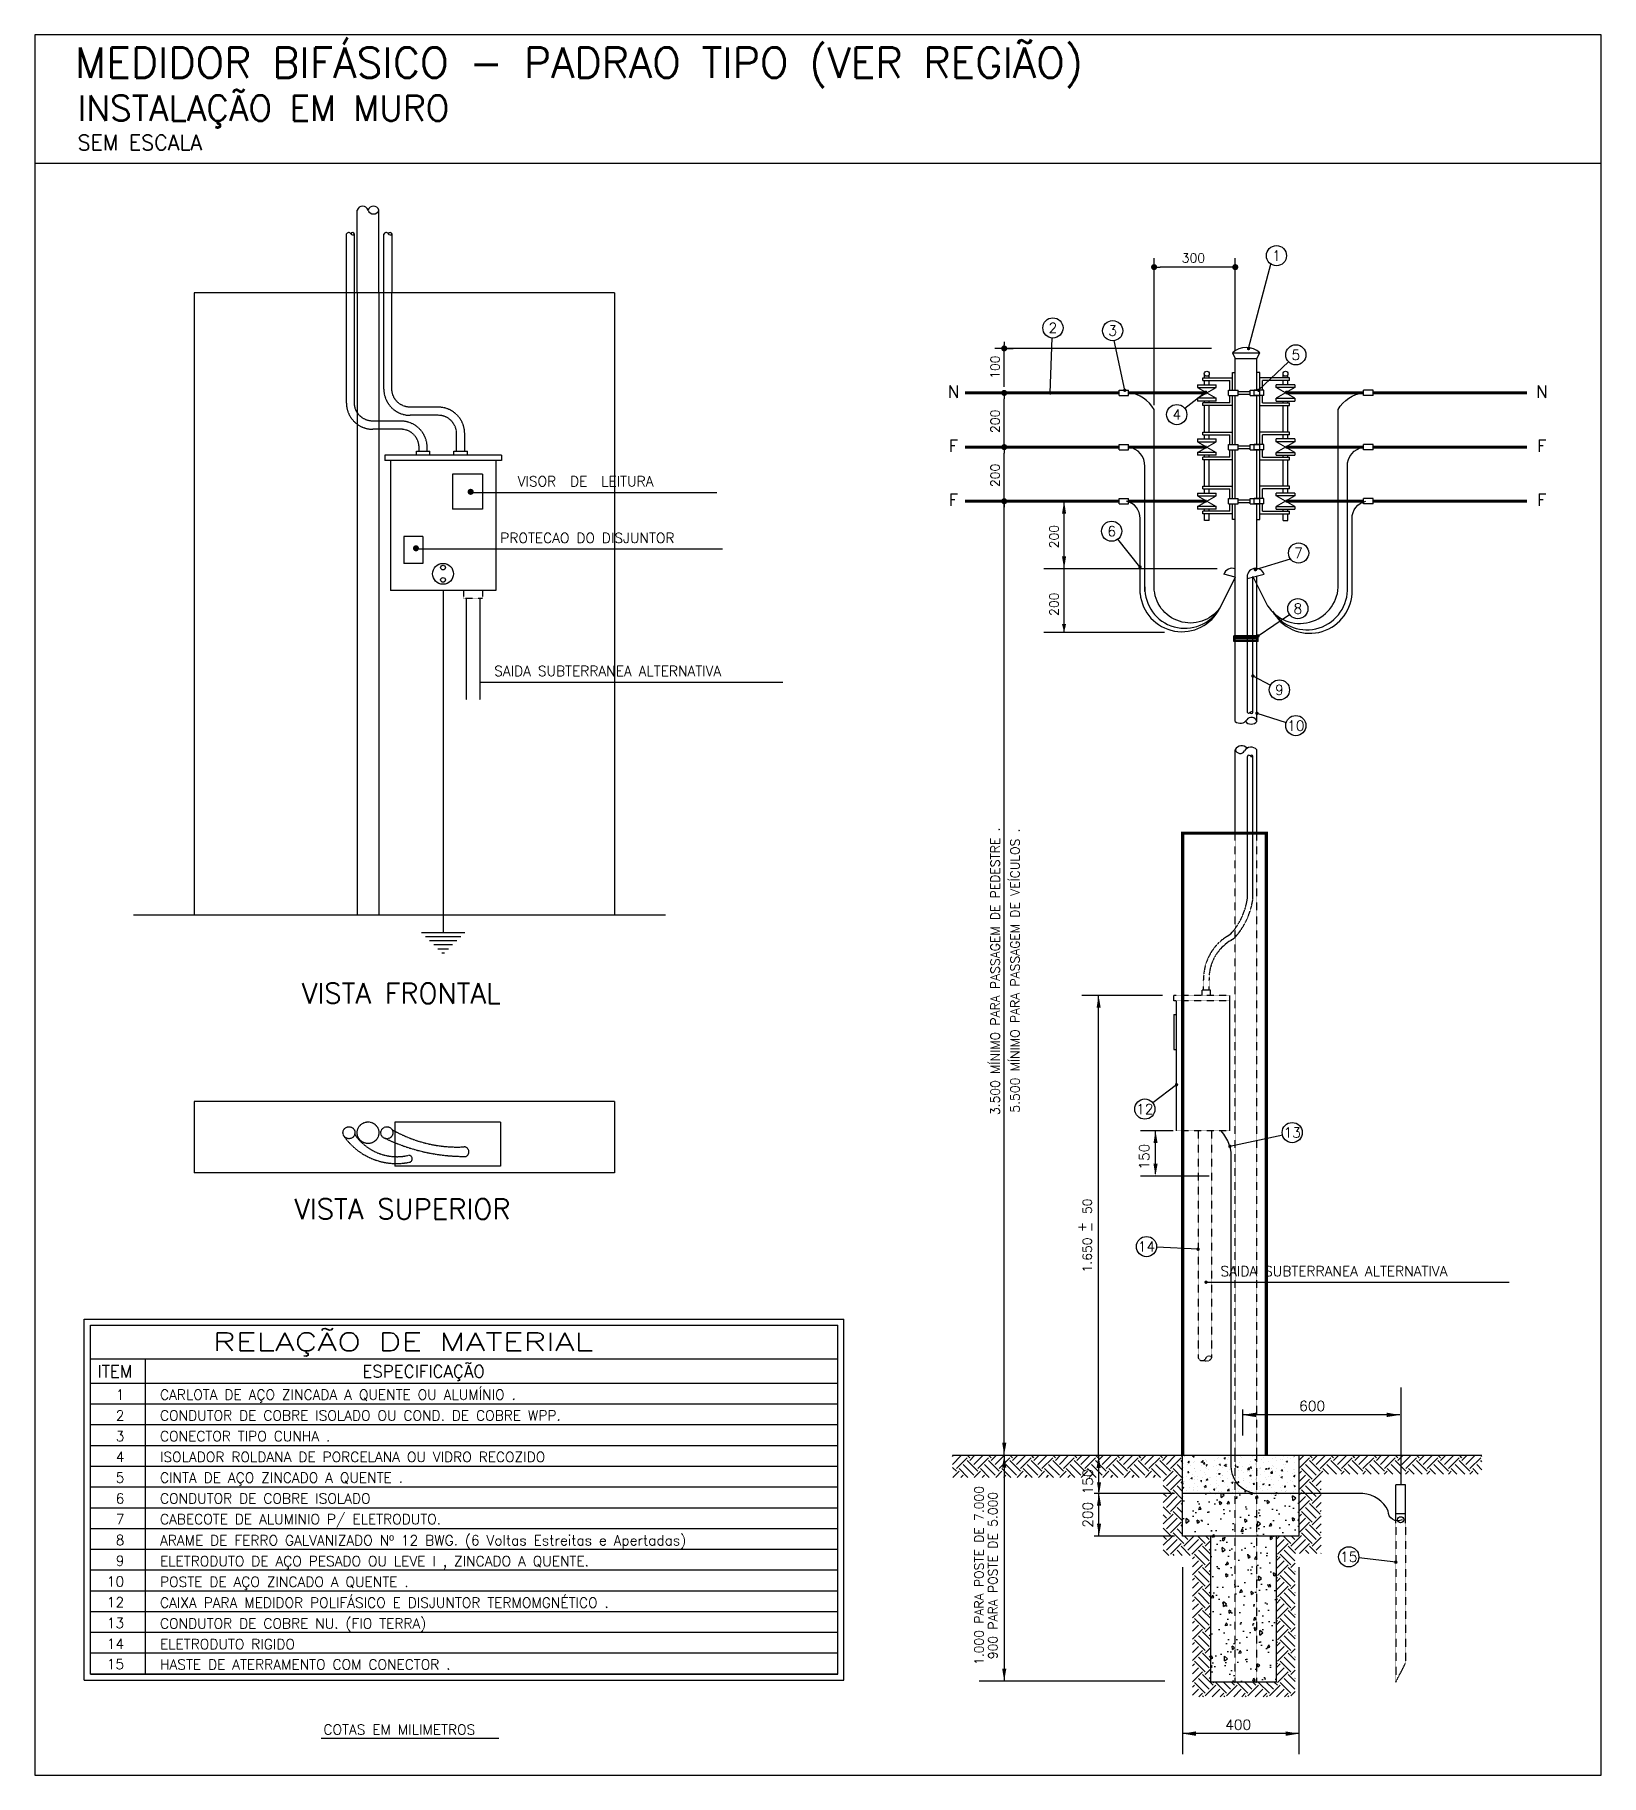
# Model space of a CAD drawing. Header units: millimetres. Extents: x -84873 to 45490, y -31 to 107079.
# Drawn here: x -35043 to -11754, y 81206 to 107079 of the extents above; entities that cross this region are included whole.
import ezdxf
from ezdxf.enums import TextEntityAlignment as Align

# ---------------------------------------------------------------- set-up
doc = ezdxf.new("R2010")
doc.units = ezdxf.units.MM
doc.linetypes.add('HIDDEN', pattern=[9.525, 6.35, -3.175])
doc.linetypes.add('HIDDEN2', pattern=[0.1875, 0.125, -0.0625])
for name, color, linetype, true_color in [('DETALHE_ELÉTRICO_MEDIDOR', 250, 'Continuous', 0x333333), ('TXT_1', 2, 'Continuous', 0xffff00), ('TXT_2', 3, 'Continuous', 0x00ff00)]:
    doc.layers.add(name, color=color, linetype=linetype, true_color=true_color)
doc.layers.add('TXT_0', color=7, linetype='Continuous')
doc.styles.add('textstyle353', font='ROMANS')
doc.styles.add('textstyle354', font='ROMANS')
doc.styles.add('textstyle355', font='ROMANS')
doc.styles.add('textstyle356', font='ROMANS')
doc.styles.add('textstyle357', font='ROMANS')
doc.styles.add('textstyle358', font='ROMANS')
doc.styles.add('textstyle359', font='ROMANS')
doc.styles.add('textstyle360', font='ROMANS')
doc.styles.add('textstyle361', font='ROMANS')
doc.styles.add('textstyle362', font='ROMANS')
doc.styles.add('textstyle363', font='ROMANS')
doc.styles.add('textstyle364', font='ROMANS')
doc.styles.add('textstyle365', font='ROMANS')
doc.styles.add('textstyle366', font='ROMANS')
doc.styles.add('textstyle367', font='ROMANS')
doc.styles.add('textstyle368', font='ROMANS')
doc.styles.add('textstyle369', font='ROMANS')
doc.styles.add('textstyle370', font='ROMANS')
doc.styles.add('textstyle371', font='ROMANS')
doc.styles.add('textstyle372', font='ROMANS')
doc.styles.add('textstyle373', font='ROMANS')
doc.styles.add('textstyle374', font='ROMANS')
doc.styles.add('textstyle375', font='ROMANS')
doc.styles.add('textstyle376', font='ROMANS')
doc.styles.add('textstyle377', font='ROMANS', dxfattribs={"width": 1.4})
doc.styles.add('textstyle378', font='ROMANS')
doc.styles.add('textstyle379', font='ROMANS')
doc.styles.add('textstyle380', font='ROMANS')
doc.styles.add('textstyle381', font='ROMANS')
doc.styles.add('textstyle382', font='ROMANS')
doc.styles.add('textstyle383', font='ROMANS')
doc.styles.add('textstyle384', font='ROMANS')
doc.styles.add('textstyle385', font='ROMANS')
doc.styles.add('textstyle386', font='ROMANS')
doc.styles.add('textstyle387', font='ROMANS')
doc.styles.add('textstyle388', font='ROMANS')
doc.styles.add('textstyle389', font='ROMANS')
doc.styles.add('textstyle390', font='ROMANS')
doc.styles.add('textstyle391', font='ROMANS')
doc.styles.add('textstyle392', font='ROMANS')
doc.styles.add('textstyle393', font='ROMANS')
doc.styles.add('textstyle394', font='ROMANS')
doc.styles.add('textstyle395', font='ROMANS')
doc.styles.add('textstyle396', font='ROMANS')
doc.styles.add('textstyle397', font='ROMANS')
doc.styles.add('textstyle398', font='ROMANS')
doc.styles.add('textstyle399', font='ROMANS')
doc.styles.add('textstyle400', font='ROMANS')
doc.styles.add('textstyle401', font='ROMANS')
doc.styles.add('textstyle402', font='ROMANS')
doc.styles.add('textstyle403', font='ROMANS')
doc.styles.add('textstyle404', font='ROMANS')
doc.styles.add('textstyle405', font='ROMANS')
doc.styles.add('textstyle406', font='ROMANS')
doc.styles.add('textstyle407', font='ROMANS')
doc.styles.add('textstyle408', font='ROMANS')
doc.styles.add('textstyle409', font='ROMANS')
doc.styles.add('textstyle410', font='ROMANS')
doc.styles.add('textstyle411', font='ROMANS')
doc.styles.add('textstyle412', font='ROMANS')
doc.styles.add('textstyle413', font='ROMANS')
doc.styles.add('textstyle414', font='ROMANS')
doc.styles.add('textstyle415', font='ROMANS')
doc.styles.add('textstyle416', font='ROMANS')
doc.styles.add('textstyle417', font='ROMANS')
doc.styles.add('textstyle418', font='ROMANS')
doc.styles.add('textstyle419', font='ROMANS')
doc.styles.add('textstyle420', font='ROMANS')
doc.styles.add('textstyle421', font='ROMANS')
doc.styles.add('textstyle422', font='ROMANS')
doc.styles.add('textstyle423', font='ROMANS')
doc.styles.add('textstyle424', font='ROMANS')
doc.styles.add('textstyle425', font='ROMANS')
doc.styles.add('textstyle426', font='ROMANS')
doc.styles.add('textstyle427', font='ROMANS')
doc.styles.add('textstyle428', font='ROMANS')
doc.styles.add('textstyle429', font='ROMANS')
doc.styles.add('textstyle430', font='ROMANS')
doc.styles.add('textstyle431', font='ROMANS')
pattern_1 = [(95, (75762.04, 51398.84), (330.9312, 277.6842), [45, -495]), (400, (75762.04, 51398.84), (-377.9953, 260.2609), [36, -396]), (145.4514, (75789.6, 51421.98), (-47.0637, 537.9452), [38.2441, -420.6853]), (91.1842, (75677.2, 51483.7), (523.0158, 382.5683), [67.5, -742.5]), (141.6356, (75720.8, 51515.6), (-16.7394, 809.827), [57.366, -631.028]), (396.1842, (75677.2, 51483.7), (-16.74, 809.827), [54, -594]), (66, (75740.83, 51504.9), (424.063, 82.4295), [45, -495]), (371, (75740.83, 51504.9), (-204.4252, 410.885), [36, -396]), (116.4514, (75776.17, 51511.77), (219.6382, 493.3144), [38.2441, -420.6853]), (82.5, (75762.04, 51398.84), (-136.0759, 146.3939), [0, -391.2, 0, -402, 0, -397.5]), (52.5, (75762.04, 51398.84), (-55.72377, 278.94567), [0, -229.2, 0, -382.2, 0, -151.5]), (372.5, (75667.43, 51304.23), (236.0509, 216.91246), [0, -150, 0, -468, 0, -621]), (362.5, (75625, 51261.8), (204.954, 289.8959), [0, -195, 0, -310.8, 0, -441])]

msp = doc.modelspace()

# ---------------------------------------------------------------- texts
at = {"layer": 'TXT_0'}
for s, height, style, p in [('SEM ESCALA', 225, 'textstyle412', (-34407, 105365)), ('300', 135, 'textstyle427', (-17991, 103693)), ('VISOR  DE  LEITURA', 150, 'textstyle410', (-27864, 100366)), ('PROTECAO DO DISJUNTOR', 150, 'textstyle411', (-28123, 99524)), ('SAIDA SUBTERRANEA ALTERNATIVA', 150, 'textstyle354', (-28213, 97546)), ('SAIDA SUBTERRANEA ALTERNATIVA', 150, 'textstyle393', (-17415, 88624)), ('1', 150, 'textstyle379', (-33840, 86788)), ('CARLOTA DE AÇO ZINCADA A QUENTE OU ALUMÍNIO .', 150, 'textstyle374', (-33182, 86788)), ('600', 150, 'textstyle398', (-16245, 86620)), ('2', 150, 'textstyle380', (-33840, 86479)), ('CONDUTOR DE COBRE ISOLADO OU COND. DE COBRE WPP.', 150, 'textstyle375', (-33182, 86479)), ('3', 150, 'textstyle381', (-33840, 86171)), ('CONECTOR TIPO CUNHA .', 150, 'textstyle378', (-33182, 86171)), ('4', 150, 'textstyle384', (-33840, 85862)), ('ISOLADOR ROLDANA DE PORCELANA OU VIDRO RECOZIDO', 150, 'textstyle376', (-33182, 85862)), ('5', 150, 'textstyle383', (-33840, 85554)), ('CINTA DE AÇO ZINCADO A QUENTE .', 150, 'textstyle373', (-33182, 85554)), ('6', 150, 'textstyle358', (-33840, 85245)), ('CONDUTOR DE COBRE ISOLADO', 150, 'textstyle357', (-33182, 85245)), ('7', 150, 'textstyle371', (-33840, 84937)), ('CABECOTE DE ALUMINIO P/ ELETRODUTO.', 150, 'textstyle362', (-33182, 84937)), ('8', 150, 'textstyle369', (-33840, 84628)), ('ARAME DE FERRO GALVANIZADO Nº 12 BWG. (6 Voltas Estreitas e Apertadas)', 150, 'textstyle353', (-33182, 84622)), ('9', 150, 'textstyle370', (-33840, 84319)), ('ELETRODUTO DE AÇO PESADO OU LEVE I , ZINCADO A QUENTE.', 150, 'textstyle356', (-33182, 84313)), ('10', 150, 'textstyle364', (-33973, 84011)), ('POSTE DE AÇO ZINCADO A QUENTE .', 150, 'textstyle359', (-33182, 84005)), ('12', 150, 'textstyle366', (-33973, 83702)), ('CAIXA PARA MEDIDOR POLIFÁSICO E DISJUNTOR TERMOMGNÉTICO .', 150, 'textstyle355', (-33182, 83696)), ('13', 150, 'textstyle367', (-33973, 83394)), ('CONDUTOR DE COBRE NU. (FIO TERRA)', 150, 'textstyle360', (-33182, 83387)), ('14', 150, 'textstyle368', (-33973, 83085)), ('ELETRODUTO RIGIDO', 150, 'textstyle363', (-33182, 83079)), ('15', 150, 'textstyle365', (-33973, 82783)), ('HASTE DE ATERRAMENTO COM CONECTOR .', 150, 'textstyle361', (-33182, 82777)), ('400', 150, 'textstyle391', (-17344, 81881)), ('COTAS EM MILIMETROS', 150, 'textstyle372', (-30752, 81809))]:
    msp.add_text(s, height=height, dxfattribs=dict(at, style=style)).set_placement(p)
for s, height, style, p in [('1', 150, 'textstyle428', (-16583, 103795)), ('2', 150, 'textstyle421', (-19906, 102721)), ('3', 150, 'textstyle426', (-19018, 102680)), ('5', 150, 'textstyle422', (-16294, 102321)), ('N', 180, 'textstyle415', (-21386, 101773)), ('N', 180, 'textstyle429', (-12638, 101773)), ('4', 150, 'textstyle424', (-18065, 101433)), ('F', 180, 'textstyle416', (-21386, 100969)), ('F', 180, 'textstyle431', (-12638, 100969)), ('F', 180, 'textstyle417', (-21386, 100164)), ('F', 180, 'textstyle430', (-12638, 100164)), ('6', 150, 'textstyle423', (-19033, 99699)), ('7', 150, 'textstyle425', (-16253, 99375)), ('8', 150, 'textstyle408', (-16264, 98548)), ('9', 150, 'textstyle407', (-16539, 97340)), ('10', 150, 'textstyle406', (-16294, 96809)), ('12', 150, 'textstyle399', (-18539, 91109)), ('13', 150, 'textstyle404', (-16348, 90759)), ('14', 150, 'textstyle402', (-18515, 89064)), ('15', 150, 'textstyle392', (-15508, 84452))]:
    msp.add_text(s, height=height, dxfattribs=dict(at, style=style)).set_placement(p, align=Align.MIDDLE)
for s, height, style, p in [('100', 135, 'textstyle414', (-20698, 101964)), ('200', 135, 'textstyle419', (-20698, 101159)), ('200', 135, 'textstyle418', (-20698, 100355)), ('200', 135, 'textstyle420', (-19822, 99445)), ('200', 135, 'textstyle405', (-19822, 98440)), ('150', 150, 'textstyle400', (-18473, 90208)), ('150', 150, 'textstyle397', (-19313, 85378)), ('200', 150, 'textstyle390', (-19313, 84885))]:
    msp.add_text(s, height=height, rotation=90, dxfattribs=dict(at, style=style)).set_placement(p)
for s, style, p in [('3.500 MÍNIMO PARA PASSAGEM DE PEDESTRE .', 'textstyle395', (-20765, 93156)), ('5.500 MÍNIMO PARA PASSAGEM DE VEÍCULOS .', 'textstyle394', (-20469, 93167)), ('1.650   50', 'textstyle396', (-19396, 89229)), ('+', 'textstyle403', (-19478, 89355)), ('-', 'textstyle401', (-19339, 89355)), ('1.000 PARA POSTE DE 7.000', 'textstyle389', (-21005, 84174)), ('900 PARA POSTE DE 5.000', 'textstyle388', (-20799, 84174))]:
    msp.add_text(s, height=135, rotation=90, dxfattribs=dict(at, style=style)).set_placement(p, align=Align.MIDDLE_CENTER)
at = {"layer": 'TXT_1'}
for s, height, style, p in [('VISTA FRONTAL', 300, 'textstyle387', (-31075, 92680)), ('VISTA SUPERIOR', 300, 'textstyle386', (-31186, 89474)), ('ITEM', 181.5, 'textstyle382', (-34114, 87118)), ('ESPECIFICAÇÃO', 181.5, 'textstyle385', (-30173, 87118))]:
    msp.add_text(s, height=height, dxfattribs=dict(at, style=style)).set_placement(p)
at = {"layer": 'TXT_1', "style": 'textstyle377', "width": 1.4}
msp.add_text('RELAÇÃO DE MATERIAL', height=270, dxfattribs=at).set_placement((-32396, 87513))
at = {"layer": 'TXT_2'}
for s, height, style, p in [('MEDIDOR BIFÁSICO - PADRAO TIPO (VER REGIÃO)', 450, 'textstyle409', (-34445, 106441)), ('INSTALAÇÃO EM MURO', 375, 'textstyle413', (-34407, 105802))]:
    msp.add_text(s, height=height, dxfattribs=dict(at, style=style)).set_placement(p)

# ---------------------------------------------------------------- hatches: boundary and pattern name
at = {"layer": 'DETALHE_ELÉTRICO_MEDIDOR', "transparency": 33554687}
h = msp.add_hatch(dxfattribs=at)
h.set_pattern_fill('EARTH', color=256, scale=900, angle=45, style=0, pattern_type=0)
h.set_pattern_definition([(45, (118983.44, 51398.84), (5e-14, 318.19805), [225, -225]), (45, (118923.78, 51458.5), (5e-14, 318.19805), [225, -225]), (45, (118864.12, 51518.16), (5e-14, 318.19805), [225, -225]), (135, (118864.12, 51557.94), (-318.19805, 2e-14), [225, -225]), (135, (118923.78, 51617.6), (-318.19805, 2e-14), [225, -225]), (135, (118983.44, 51677.26), (-318.19805, 2e-14), [225, -225])])
h.paths.add_polyline_path([(-13527, 85957), (-13527, 85681), (-15918, 85681), (-15918, 84503), (-16305, 84503), (-16305, 82370), (-17831, 82370), (-17831, 84474), (-18266, 84474), (-18266, 85633), (-21396, 85633), (-21400, 85957), (-17977, 85957), (-17977, 84760), (-17559, 84760), (-17559, 82590), (-16584, 82590), (-16584, 84760), (-16250, 84760), (-16250, 85957)], flags=0)
h = msp.add_hatch(dxfattribs=at)
h.set_pattern_fill('AR-CONC', color=256, scale=60, angle=45, style=0, pattern_type=0)
h.set_pattern_definition(pattern_1)
h.paths.add_polyline_path([(-17194, 84760), (-17194, 85392), (-17977, 85392), (-17977, 84760)], flags=0)
h.paths.add_polyline_path([(-16872, 85392), (-16942, 85392), (-16941, 85381), (-16969, 85386), (-16963, 85392), (-17194, 85392), (-17194, 84760), (-16872, 84760)], flags=0)
h.paths.add_polyline_path([(-16872, 84760), (-16250, 84760), (-16250, 85392), (-16579, 85392), (-16580, 85391), (-16581, 85392), (-16851, 85392), (-16872, 85392)], flags=0)
h = msp.add_hatch(dxfattribs=at)
h.set_pattern_fill('AR-CONC', color=256, scale=60, angle=45, style=0, pattern_type=0)
h.set_pattern_definition(pattern_1)
h.paths.add_polyline_path([(-16872, 82590), (-16584, 82590), (-16584, 84760), (-16872, 84760)], flags=0)
h.paths.add_polyline_path([(-16872, 84760), (-17194, 84760), (-17194, 82590), (-16872, 82590)], flags=0)
h.paths.add_polyline_path([(-17194, 84760), (-17559, 84760), (-17559, 82590), (-17194, 82590)], flags=0)

# ---------------------------------------------------------------- linework, layer by layer
at = {"layer": 'DETALHE_ELÉTRICO_MEDIDOR'}
for p, q in [((-30250, 103244), (-30250, 104472)), ((-29928, 103244), (-29928, 104472)), ((-30411, 103244), (-30411, 104116)), ((-30289, 103244), (-30289, 104116)), ((-29855, 103244), (-29855, 104116)), ((-29732, 103244), (-29732, 104116)), ((-32676, 103244), (-32676, 93989)), ((-26425, 103244), (-32676, 103244)), ((-26425, 103244), (-26425, 93989)), ((-17235, 102350), (-17194, 102269)), ((-17235, 102350), (-16832, 102350)), ((-17194, 101795), (-17194, 102269)), ((-17194, 102269), (-16872, 102269)), ((-16872, 102269), (-16832, 102350)), ((-16872, 101795), (-16872, 102269)), ((-17677, 101978), (-17235, 101978)), ((-17677, 101938), (-17677, 101978)), ((-17653, 101978), (-17653, 102026)), ((-17584, 101978), (-17584, 102026)), ((-17235, 101795), (-17235, 102059)), ((-17235, 102059), (-17194, 102059)), ((-17235, 101795), (-17235, 101978)), ((-16832, 102059), (-16872, 102059)), ((-16832, 101795), (-16832, 102059)), ((-16390, 101978), (-16832, 101978)), ((-16832, 101795), (-16832, 101978)), ((-16483, 101978), (-16483, 102026)), ((-16414, 101978), (-16414, 102026)), ((-16390, 101938), (-16390, 101978)), ((-18921, 101715), (-18921, 101795)), ((-18921, 101795), (-18780, 101795)), ((-18921, 101715), (-18780, 101715)), ((-18780, 101715), (-18780, 101795)), ((-17756, 101875), (-17756, 101835)), ((-17756, 101875), (-17481, 101875)), ((-17756, 101835), (-17481, 101835)), ((-17756, 101675), (-17481, 101835)), ((-17756, 101835), (-17481, 101675)), ((-17677, 101938), (-17275, 101938)), ((-17653, 101875), (-17653, 101938)), ((-17584, 101875), (-17584, 101938)), ((-17481, 101835), (-17481, 101875)), ((-17295, 101715), (-17295, 101795)), ((-17295, 101795), (-17154, 101795)), ((-17295, 101715), (-17154, 101715)), ((-17275, 101795), (-17275, 101938)), ((-17275, 101606), (-17275, 101715)), ((-17235, 101566), (-17235, 101715)), ((-17235, 100990), (-17235, 101715)), ((-17194, 100990), (-17194, 101715)), ((-17154, 101715), (-17154, 101795)), ((-17154, 101775), (-16973, 101775)), ((-17154, 101735), (-16973, 101735)), ((-16973, 101795), (-16832, 101795)), ((-16973, 101715), (-16973, 101795)), ((-16973, 101715), (-16832, 101715)), ((-16772, 101795), (-16913, 101795)), ((-16913, 101715), (-16913, 101795)), ((-16772, 101715), (-16913, 101715)), ((-16872, 100990), (-16872, 101715)), ((-16872, 100990), (-16872, 101715)), ((-16832, 101715), (-16832, 101795)), ((-16832, 101566), (-16832, 101715)), ((-16832, 100990), (-16832, 101715)), ((-16390, 101938), (-16792, 101938)), ((-16792, 101795), (-16792, 101938)), ((-16792, 101606), (-16792, 101715)), ((-16772, 101715), (-16772, 101795)), ((-16586, 101835), (-16586, 101875)), ((-16311, 101875), (-16586, 101875)), ((-16311, 101835), (-16586, 101675)), ((-16311, 101675), (-16586, 101835)), ((-16311, 101835), (-16586, 101835)), ((-16483, 101875), (-16483, 101938)), ((-16414, 101875), (-16414, 101938)), ((-16311, 101875), (-16311, 101835)), ((-15146, 101795), (-15287, 101795)), ((-15287, 101715), (-15287, 101795)), ((-15146, 101715), (-15287, 101715)), ((-15146, 101715), (-15146, 101795)), ((-17481, 101675), (-17756, 101675)), ((-17756, 101675), (-17756, 101634)), ((-17481, 101634), (-17756, 101634)), ((-17275, 101606), (-17677, 101606)), ((-17677, 101566), (-17677, 101606)), ((-17235, 101566), (-17677, 101566)), ((-17481, 101566), (-17677, 101566)), ((-17653, 101606), (-17653, 101634)), ((-17653, 101174), (-17653, 101566)), ((-17653, 101174), (-17653, 101566)), ((-17584, 101606), (-17584, 101634)), ((-17584, 101174), (-17584, 101566)), ((-17584, 101174), (-17584, 101566)), ((-17481, 101634), (-17481, 101675)), ((-16832, 101566), (-16390, 101566)), ((-16792, 101606), (-16390, 101606)), ((-16586, 101675), (-16311, 101675)), ((-16586, 101634), (-16586, 101675)), ((-16586, 101634), (-16311, 101634)), ((-16586, 101566), (-16390, 101566)), ((-16483, 101606), (-16483, 101634)), ((-16483, 101174), (-16483, 101566)), ((-16483, 101174), (-16483, 101566)), ((-16414, 101606), (-16414, 101634)), ((-16414, 101174), (-16414, 101566)), ((-16414, 101174), (-16414, 101566)), ((-16390, 101566), (-16390, 101606)), ((-16311, 101675), (-16311, 101634)), ((-17677, 101174), (-17235, 101174)), ((-17677, 101133), (-17677, 101174)), ((-16390, 101174), (-16832, 101174)), ((-16390, 101133), (-16390, 101174)), ((-18921, 100990), (-18780, 100990)), ((-18921, 100910), (-18921, 100990)), ((-18921, 100910), (-18780, 100910)), ((-18780, 100910), (-18780, 100990)), ((-17756, 101070), (-17756, 101030)), ((-17756, 101070), (-17481, 101070)), ((-17756, 101030), (-17481, 100870)), ((-17756, 100870), (-17481, 101030)), ((-17756, 101030), (-17481, 101030)), ((-17677, 101133), (-17275, 101133)), ((-17653, 101070), (-17653, 101133)), ((-17584, 101070), (-17584, 101133)), ((-17481, 101030), (-17481, 101070)), ((-17295, 100990), (-17154, 100990)), ((-17295, 100910), (-17295, 100990)), ((-17295, 100910), (-17154, 100910)), ((-17275, 100990), (-17275, 101133)), ((-17275, 100801), (-17275, 100910)), ((-17235, 100761), (-17235, 100910)), ((-17235, 100185), (-17235, 100910)), ((-17194, 100185), (-17194, 100910)), ((-17154, 100910), (-17154, 100990)), ((-17154, 100970), (-16973, 100970)), ((-17154, 100930), (-16973, 100930)), ((-16973, 100910), (-16973, 100990)), ((-16973, 100990), (-16832, 100990)), ((-16973, 100910), (-16832, 100910)), ((-16913, 100910), (-16913, 100990)), ((-16772, 100990), (-16913, 100990)), ((-16772, 100910), (-16913, 100910)), ((-16872, 100185), (-16872, 100910)), ((-16872, 100185), (-16872, 100910)), ((-16832, 100910), (-16832, 100990)), ((-16832, 100185), (-16832, 100910)), ((-16832, 100761), (-16832, 100910)), ((-16390, 101133), (-16792, 101133)), ((-16792, 100990), (-16792, 101133)), ((-16792, 100801), (-16792, 100910)), ((-16772, 100910), (-16772, 100990)), ((-16311, 101070), (-16586, 101070)), ((-16586, 101030), (-16586, 101070)), ((-16311, 101030), (-16586, 101030)), ((-16311, 100870), (-16586, 101030)), ((-16311, 101030), (-16586, 100870)), ((-16483, 101070), (-16483, 101133)), ((-16414, 101070), (-16414, 101133)), ((-16311, 101070), (-16311, 101030)), ((-15287, 100910), (-15287, 100990)), ((-15146, 100990), (-15287, 100990)), ((-15146, 100910), (-15287, 100910)), ((-15146, 100910), (-15146, 100990)), ((-28107, 100830), (-29837, 100830)), ((-29837, 100830), (-29837, 100749)), ((-28107, 100749), (-29837, 100749)), ((-29757, 100749), (-29757, 98818)), ((-29370, 100889), (-29169, 100889)), ((-29370, 100830), (-29370, 100889)), ((-29169, 100830), (-29169, 100889)), ((-28813, 100889), (-28612, 100889)), ((-28813, 100830), (-28813, 100889)), ((-28612, 100830), (-28612, 100889)), ((-28187, 100749), (-28187, 98818)), ((-28107, 100830), (-28107, 100749)), ((-18539, 98803), (-18539, 100662)), ((-17756, 100870), (-17756, 100830)), ((-17481, 100870), (-17756, 100870)), ((-17481, 100830), (-17756, 100830)), ((-17275, 100801), (-17677, 100801)), ((-17677, 100761), (-17677, 100801)), ((-17235, 100761), (-17677, 100761)), ((-17481, 100761), (-17677, 100761)), ((-17653, 100801), (-17653, 100830)), ((-17653, 100369), (-17653, 100761)), ((-17584, 100801), (-17584, 100830)), ((-17584, 100369), (-17584, 100761)), ((-17481, 100830), (-17481, 100870)), ((-16832, 100761), (-16390, 100761)), ((-16792, 100801), (-16390, 100801)), ((-16586, 100870), (-16311, 100870)), ((-16586, 100830), (-16586, 100870)), ((-16586, 100830), (-16311, 100830)), ((-16586, 100761), (-16390, 100761)), ((-16483, 100801), (-16483, 100830)), ((-16483, 100369), (-16483, 100761)), ((-16414, 100801), (-16414, 100830)), ((-16414, 100369), (-16414, 100761)), ((-16390, 100761), (-16390, 100801)), ((-16311, 100870), (-16311, 100830)), ((-15528, 98803), (-15528, 100662)), ((-28389, 100548), (-28831, 100548)), ((-28831, 100548), (-28831, 100025)), ((-28389, 100548), (-28389, 100025)), ((-18921, 100185), (-18780, 100185)), ((-18921, 100105), (-18921, 100185)), ((-18780, 100105), (-18780, 100185)), ((-17756, 100266), (-17756, 100225)), ((-17756, 100266), (-17481, 100266)), ((-17756, 100225), (-17481, 100065)), ((-17756, 100065), (-17481, 100225)), ((-17756, 100225), (-17481, 100225)), ((-17677, 100369), (-17235, 100369)), ((-17677, 100329), (-17677, 100369)), ((-17677, 100329), (-17275, 100329)), ((-17653, 100266), (-17653, 100329)), ((-17584, 100266), (-17584, 100329)), ((-17481, 100225), (-17481, 100266)), ((-17295, 100185), (-17154, 100185)), ((-17295, 100105), (-17295, 100185)), ((-17275, 100185), (-17275, 100329)), ((-17235, 100185), (-17235, 100369)), ((-17154, 100105), (-17154, 100185)), ((-17154, 100165), (-16973, 100165)), ((-16973, 100105), (-16973, 100185)), ((-16973, 100185), (-16832, 100185)), ((-16913, 100105), (-16913, 100185)), ((-16772, 100185), (-16913, 100185)), ((-16390, 100369), (-16832, 100369)), ((-16832, 100185), (-16832, 100369)), ((-16832, 100105), (-16832, 100185)), ((-16390, 100329), (-16792, 100329)), ((-16792, 100185), (-16792, 100329)), ((-16772, 100105), (-16772, 100185)), ((-16311, 100266), (-16586, 100266)), ((-16586, 100225), (-16586, 100266)), ((-16311, 100225), (-16586, 100225)), ((-16311, 100065), (-16586, 100225)), ((-16311, 100225), (-16586, 100065)), ((-16483, 100266), (-16483, 100329)), ((-16414, 100266), (-16414, 100329)), ((-16390, 100329), (-16390, 100369)), ((-16311, 100266), (-16311, 100225)), ((-15146, 100185), (-15287, 100185)), ((-15287, 100105), (-15287, 100185)), ((-15146, 100105), (-15146, 100185)), ((-28389, 100025), (-28831, 100025)), ((-18921, 100105), (-18780, 100105)), ((-18609, 98772), (-18609, 99886)), ((-17756, 100065), (-17756, 100025)), ((-17481, 100065), (-17756, 100065)), ((-17481, 100025), (-17756, 100025)), ((-17275, 99996), (-17677, 99996)), ((-17677, 99956), (-17677, 99996)), ((-17235, 99956), (-17677, 99956)), ((-17481, 99956), (-17677, 99956)), ((-17653, 99996), (-17653, 100025)), ((-17653, 99859), (-17653, 99956)), ((-17584, 99996), (-17584, 100025)), ((-17584, 99859), (-17584, 99956)), ((-17481, 100025), (-17481, 100065)), ((-17295, 100105), (-17154, 100105)), ((-17275, 99996), (-17275, 100105)), ((-17235, 99956), (-17235, 100105)), ((-17235, 99875), (-17235, 100105)), ((-17194, 99875), (-17235, 99875)), ((-17194, 96872), (-17194, 100105)), ((-17154, 100125), (-16973, 100125)), ((-16973, 100105), (-16832, 100105)), ((-16772, 100105), (-16913, 100105)), ((-16872, 99147), (-16872, 100105)), ((-16872, 99875), (-16832, 99875)), ((-16832, 99875), (-16832, 100105)), ((-16832, 99956), (-16832, 100105)), ((-16832, 99956), (-16390, 99956)), ((-16792, 99996), (-16792, 100105)), ((-16792, 99996), (-16390, 99996)), ((-16586, 100065), (-16311, 100065)), ((-16586, 100025), (-16586, 100065)), ((-16586, 100025), (-16311, 100025)), ((-16586, 99956), (-16390, 99956)), ((-16483, 99996), (-16483, 100025)), ((-16483, 99859), (-16483, 99956)), ((-16414, 99996), (-16414, 100025)), ((-16414, 99859), (-16414, 99956)), ((-16390, 99956), (-16390, 99996)), ((-16311, 100065), (-16311, 100025)), ((-15458, 98772), (-15458, 99886)), ((-15146, 100105), (-15287, 100105)), ((-29556, 99622), (-29556, 99220)), ((-29274, 99622), (-29556, 99622)), ((-29274, 99622), (-29274, 99220)), ((-17584, 99859), (-17653, 99859)), ((-16483, 99859), (-16414, 99859)), ((-29274, 99220), (-29556, 99220)), ((-17194, 99017), (-17364, 99059)), ((-17019, 98996), (-16765, 99059)), ((-17013, 97006), (-17013, 99016)), ((-16933, 97006), (-16933, 99027)), ((-16872, 96872), (-16872, 99032)), ((-28187, 98818), (-29757, 98818)), ((-16852, 98142), (-17214, 98142)), ((-17214, 98061), (-17214, 98142)), ((-16852, 98122), (-17214, 98122)), ((-16852, 98102), (-17214, 98102)), ((-16852, 98081), (-17214, 98081)), ((-16852, 98061), (-17214, 98061)), ((-16852, 98061), (-16852, 98142)), ((-17194, 95212), (-17194, 96450)), ((-17013, 94243), (-17013, 96352)), ((-16933, 94233), (-16933, 96352)), ((-16872, 95212), (-16872, 96450)), ((-25668, 93989), (-33577, 93989)), ((-29294, 93735), (-28650, 93735)), ((-29234, 93674), (-28711, 93674)), ((-29173, 93614), (-28771, 93614)), ((-29113, 93553), (-28831, 93553)), ((-29053, 93493), (-28892, 93493)), ((-28992, 93433), (-28952, 93433)), ((-18109, 92717), (-18109, 92798)), ((-18069, 90786), (-18069, 92717)), ((-17686, 92798), (-17686, 92878)), ((-17565, 92878), (-17686, 92878)), ((-17565, 92798), (-17565, 92878)), ((-17276, 90786), (-17276, 92798)), ((-18109, 92516), (-18109, 91993)), ((-18109, 92516), (-18069, 92516)), ((-18109, 91993), (-18069, 91993)), ((-26425, 91223), (-32676, 91223)), ((-32676, 91223), (-32676, 90162)), ((-26425, 91223), (-26425, 90162)), ((-26425, 90162), (-32676, 90162)), ((-13527, 85957), (-21400, 85957)), ((-17977, 84760), (-17977, 85957)), ((-16250, 85957), (-16250, 84760)), ((-16851, 85392), (-17977, 85392)), ((-14808, 84951), (-14808, 85524)), ((-14663, 85524), (-14808, 85524)), ((-14663, 84951), (-14663, 85524)), ((-14663, 85092), (-14808, 85092)), ((-16250, 84760), (-17977, 84760)), ((-17559, 82590), (-17559, 84760)), ((-16584, 82590), (-16584, 84760)), ((-16584, 82590), (-17559, 82590))]:
    msp.add_line(p, q, dxfattribs=at)
at = {"layer": 'DETALHE_ELÉTRICO_MEDIDOR', "linetype": 'HIDDEN'}
for p, q in [((-30250, 103244), (-30250, 93989)), ((-29928, 103244), (-29928, 93989)), ((-28972, 98818), (-28972, 93735)), ((-28629, 98697), (-28629, 97190)), ((-28428, 98697), (-28428, 97190)), ((-28120, 90916), (-29690, 90916)), ((-29690, 90916), (-29690, 90261)), ((-28120, 90916), (-28120, 90261)), ((-28120, 90261), (-29690, 90261))]:
    msp.add_line(p, q, dxfattribs=at)
at = {"layer": 'DETALHE_ELÉTRICO_MEDIDOR', "linetype": 'HIDDEN2'}
for p, q in [((-28669, 98818), (-28669, 98697)), ((-28387, 98697), (-28669, 98697)), ((-28387, 98818), (-28387, 98697)), ((-17194, 85957), (-17194, 95212)), ((-16872, 85957), (-16872, 95212)), ((-17666, 92878), (-17666, 93020)), ((-17585, 92878), (-17585, 93021)), ((-17276, 92798), (-18109, 92798)), ((-17276, 92717), (-18109, 92717)), ((-17276, 90786), (-18069, 90786)), ((-17747, 90786), (-17747, 87412)), ((-17546, 90786), (-17546, 87412)), ((-17955, 85951), (-17955, 85951)), ((-17949, 85937), (-17949, 85937)), ((-17827, 85946), (-17804, 85955)), ((-17827, 85953), (-17827, 85953)), ((-17827, 85946), (-17811, 85935)), ((-17811, 85935), (-17804, 85955)), ((-17464, 85912), (-17464, 85912)), ((-17445, 85925), (-17445, 85925)), ((-17364, 85920), (-17342, 85929)), ((-17364, 85920), (-17348, 85910)), ((-17348, 85910), (-17342, 85929)), ((-17303, 85906), (-17303, 85906)), ((-17301, 85932), (-17301, 85932)), ((-17194, 82590), (-17194, 85957)), ((-17134, 85956), (-17134, 85956)), ((-17113, 85951), (-17113, 85951)), ((-17100, 85932), (-17100, 85932)), ((-16941, 85943), (-16941, 85943)), ((-16902, 85895), (-16879, 85903)), ((-16886, 85884), (-16879, 85903)), ((-16872, 82590), (-16872, 85957)), ((-16769, 85936), (-16769, 85936)), ((-16643, 85917), (-16643, 85917)), ((-16597, 85929), (-16597, 85929)), ((-16478, 85939), (-16478, 85939)), ((-16425, 85922), (-16425, 85922)), ((-16373, 85912), (-16373, 85912)), ((-16332, 85926), (-16332, 85926)), ((-16326, 85956), (-16325, 85957)), ((-16326, 85956), (-16307, 85954)), ((-16307, 85954), (-16307, 85957)), ((-17967, 85779), (-17967, 85779)), ((-17963, 85737), (-17963, 85737)), ((-17959, 85844), (-17959, 85844)), ((-17927, 85651), (-17927, 85651)), ((-17912, 85826), (-17912, 85826)), ((-17905, 85713), (-17883, 85721)), ((-17905, 85713), (-17889, 85702)), ((-17897, 85855), (-17882, 85873)), ((-17897, 85855), (-17878, 85853)), ((-17889, 85702), (-17883, 85721)), ((-17878, 85853), (-17882, 85873)), ((-17863, 85815), (-17863, 85815)), ((-17834, 85669), (-17834, 85669)), ((-17821, 85861), (-17821, 85861)), ((-17804, 85651), (-17804, 85651)), ((-17800, 85758), (-17800, 85758)), ((-17796, 85865), (-17796, 85865)), ((-17795, 85772), (-17795, 85772)), ((-17793, 85725), (-17793, 85725)), ((-17755, 85644), (-17755, 85644)), ((-17713, 85736), (-17713, 85736)), ((-17708, 85852), (-17708, 85852)), ((-17699, 85859), (-17674, 85885)), ((-17699, 85859), (-17670, 85855)), ((-17691, 85808), (-17691, 85808)), ((-17670, 85855), (-17674, 85885)), ((-17667, 85835), (-17651, 85853)), ((-17667, 85835), (-17647, 85833)), ((-17647, 85833), (-17651, 85853)), ((-17646, 85701), (-17646, 85701)), ((-17637, 85675), (-17637, 85675)), ((-17635, 85817), (-17612, 85825)), ((-17635, 85817), (-17619, 85806)), ((-17633, 85893), (-17633, 85893)), ((-17633, 85782), (-17633, 85782)), ((-17629, 85889), (-17629, 85889)), ((-17628, 85863), (-17628, 85863)), ((-17623, 85765), (-17623, 85765)), ((-17619, 85806), (-17612, 85825)), ((-17591, 85752), (-17591, 85752)), ((-17519, 85801), (-17519, 85801)), ((-17506, 85879), (-17506, 85879)), ((-17472, 85697), (-17472, 85697)), ((-17472, 85652), (-17472, 85652)), ((-17468, 85805), (-17468, 85805)), ((-17459, 85733), (-17459, 85733)), ((-17451, 85757), (-17451, 85757)), ((-17443, 85687), (-17420, 85696)), ((-17443, 85687), (-17427, 85676)), ((-17436, 85815), (-17420, 85833)), ((-17436, 85815), (-17416, 85813)), ((-17427, 85676), (-17420, 85696)), ((-17416, 85813), (-17420, 85833)), ((-17391, 85662), (-17391, 85662)), ((-17387, 85779), (-17387, 85779)), ((-17382, 85662), (-17382, 85662)), ((-17356, 85806), (-17330, 85832)), ((-17356, 85806), (-17327, 85801)), ((-17347, 85793), (-17347, 85793)), ((-17327, 85801), (-17330, 85832)), ((-17309, 85718), (-17309, 85718)), ((-17307, 85789), (-17307, 85789)), ((-17305, 85825), (-17305, 85825)), ((-17279, 85750), (-17279, 85750)), ((-17271, 85765), (-17271, 85765)), ((-17270, 85679), (-17270, 85679)), ((-17194, 85807), (-17189, 85813)), ((-17194, 85793), (-17185, 85793)), ((-17194, 85695), (-17194, 85695)), ((-17185, 85793), (-17189, 85813)), ((-17185, 85805), (-17185, 85805)), ((-17175, 85786), (-17175, 85786)), ((-17172, 85791), (-17150, 85799)), ((-17172, 85791), (-17156, 85780)), ((-17156, 85780), (-17150, 85799)), ((-17142, 85742), (-17142, 85742)), ((-17138, 85849), (-17138, 85849)), ((-17107, 85743), (-17107, 85743)), ((-17083, 85797), (-17083, 85797)), ((-17066, 85705), (-17066, 85705)), ((-17012, 85753), (-16987, 85779)), ((-17012, 85753), (-16983, 85748)), ((-17006, 85727), (-17006, 85727)), ((-17003, 85779), (-17003, 85779)), ((-16983, 85748), (-16987, 85779)), ((-16986, 85716), (-16986, 85716)), ((-16982, 85832), (-16982, 85832)), ((-16980, 85661), (-16957, 85670)), ((-16980, 85661), (-16964, 85650)), ((-16980, 85658), (-16980, 85658)), ((-16977, 85765), (-16977, 85765)), ((-16974, 85774), (-16958, 85793)), ((-16974, 85774), (-16955, 85772)), ((-16973, 85872), (-16973, 85872)), ((-16964, 85650), (-16957, 85670)), ((-16955, 85772), (-16958, 85793)), ((-16936, 85736), (-16936, 85736)), ((-16902, 85895), (-16886, 85884)), ((-16901, 85843), (-16901, 85843)), ((-16895, 85830), (-16895, 85830)), ((-16864, 85732), (-16864, 85732)), ((-16832, 85772), (-16832, 85772)), ((-16818, 85759), (-16818, 85759)), ((-16818, 85678), (-16818, 85678)), ((-16814, 85785), (-16814, 85785)), ((-16810, 85893), (-16810, 85893)), ((-16779, 85859), (-16779, 85859)), ((-16764, 85728), (-16764, 85728)), ((-16743, 85754), (-16727, 85772)), ((-16743, 85754), (-16724, 85752)), ((-16724, 85752), (-16727, 85772)), ((-16710, 85765), (-16687, 85774)), ((-16710, 85765), (-16693, 85754)), ((-16708, 85862), (-16708, 85862)), ((-16695, 85646), (-16695, 85646)), ((-16693, 85754), (-16687, 85774)), ((-16668, 85699), (-16643, 85725)), ((-16668, 85699), (-16640, 85695)), ((-16665, 85642), (-16665, 85642)), ((-16660, 85764), (-16660, 85764)), ((-16660, 85759), (-16660, 85759)), ((-16651, 85702), (-16651, 85702)), ((-16647, 85810), (-16647, 85810)), ((-16640, 85695), (-16643, 85725)), ((-16631, 85791), (-16631, 85791)), ((-16592, 85721), (-16592, 85721)), ((-16580, 85769), (-16580, 85769)), ((-16576, 85886), (-16576, 85886)), ((-16543, 85658), (-16543, 85658)), ((-16520, 85894), (-16520, 85894)), ((-16517, 85635), (-16495, 85644)), ((-16512, 85734), (-16497, 85752)), ((-16512, 85734), (-16493, 85732)), ((-16508, 85679), (-16508, 85679)), ((-16501, 85625), (-16495, 85644)), ((-16493, 85732), (-16497, 85752)), ((-16495, 85896), (-16495, 85896)), ((-16488, 85757), (-16488, 85757)), ((-16485, 85725), (-16485, 85725)), ((-16481, 85832), (-16481, 85832)), ((-16458, 85785), (-16458, 85785)), ((-16443, 85823), (-16443, 85823)), ((-16439, 85869), (-16416, 85878)), ((-16439, 85869), (-16423, 85858)), ((-16423, 85858), (-16416, 85878)), ((-16420, 85714), (-16420, 85714)), ((-16339, 85685), (-16339, 85685)), ((-16325, 85646), (-16305, 85666)), ((-16325, 85646), (-16305, 85643)), ((-16323, 85746), (-16323, 85746)), ((-16320, 85711), (-16320, 85711)), ((-16319, 85853), (-16319, 85853)), ((-16316, 85750), (-16316, 85750)), ((-17977, 85570), (-17975, 85572)), ((-17977, 85542), (-17971, 85541)), ((-17977, 85482), (-17961, 85488)), ((-17977, 85475), (-17968, 85469)), ((-17971, 85541), (-17975, 85572)), ((-17975, 85416), (-17975, 85416)), ((-17971, 85523), (-17971, 85523)), ((-17968, 85469), (-17961, 85488)), ((-17967, 85630), (-17967, 85630)), ((-17963, 85471), (-17963, 85471)), ((-17945, 85566), (-17945, 85566)), ((-17922, 85444), (-17922, 85444)), ((-17882, 85482), (-17882, 85482)), ((-17878, 85598), (-17878, 85598)), ((-17853, 85613), (-17837, 85631)), ((-17853, 85613), (-17834, 85611)), ((-17834, 85611), (-17837, 85631)), ((-17822, 85453), (-17822, 85453)), ((-17818, 85480), (-17818, 85480)), ((-17812, 85436), (-17812, 85436)), ((-17808, 85543), (-17808, 85543)), ((-17797, 85609), (-17797, 85609)), ((-17760, 85498), (-17760, 85498)), ((-17757, 85598), (-17757, 85598)), ((-17750, 85436), (-17750, 85436)), ((-17713, 85583), (-17691, 85592)), ((-17713, 85583), (-17697, 85572)), ((-17697, 85572), (-17691, 85592)), ((-17675, 85625), (-17675, 85625)), ((-17656, 85492), (-17631, 85518)), ((-17656, 85492), (-17628, 85488)), ((-17646, 85472), (-17646, 85472)), ((-17645, 85460), (-17645, 85460)), ((-17641, 85568), (-17641, 85568)), ((-17641, 85398), (-17641, 85398)), ((-17634, 85485), (-17634, 85485)), ((-17628, 85488), (-17631, 85518)), ((-17622, 85593), (-17606, 85611)), ((-17622, 85593), (-17603, 85591)), ((-17603, 85591), (-17606, 85611)), ((-17583, 85637), (-17583, 85637)), ((-17578, 85429), (-17578, 85429)), ((-17569, 85630), (-17569, 85630)), ((-17561, 85409), (-17561, 85409)), ((-17557, 85525), (-17557, 85525)), ((-17521, 85454), (-17498, 85462)), ((-17521, 85454), (-17505, 85443)), ((-17505, 85443), (-17498, 85462)), ((-17479, 85483), (-17479, 85483)), ((-17476, 85590), (-17476, 85590)), ((-17476, 85536), (-17476, 85536)), ((-17474, 85465), (-17474, 85465)), ((-17446, 85517), (-17446, 85517)), ((-17439, 85425), (-17439, 85425)), ((-17411, 85630), (-17411, 85630)), ((-17406, 85422), (-17406, 85422)), ((-17391, 85572), (-17375, 85591)), ((-17391, 85572), (-17372, 85571)), ((-17372, 85571), (-17375, 85591)), ((-17354, 85552), (-17354, 85552)), ((-17321, 85397), (-17321, 85397)), ((-17317, 85504), (-17317, 85504)), ((-17313, 85611), (-17313, 85611)), ((-17313, 85439), (-17288, 85465)), ((-17313, 85439), (-17284, 85434)), ((-17302, 85458), (-17302, 85458)), ((-17284, 85434), (-17288, 85465)), ((-17259, 85550), (-17259, 85550)), ((-17250, 85557), (-17228, 85566)), ((-17250, 85557), (-17234, 85547)), ((-17239, 85622), (-17239, 85622)), ((-17236, 85451), (-17236, 85451)), ((-17234, 85547), (-17228, 85566)), ((-17234, 85415), (-17234, 85415)), ((-17160, 85552), (-17145, 85571)), ((-17160, 85552), (-17141, 85550)), ((-17155, 85462), (-17155, 85462)), ((-17154, 85421), (-17154, 85421)), ((-17151, 85578), (-17151, 85578)), ((-17150, 85528), (-17150, 85528)), ((-17146, 85635), (-17146, 85635)), ((-17141, 85550), (-17145, 85571)), ((-17130, 85451), (-17130, 85451)), ((-17084, 85390), (-17084, 85390)), ((-17071, 85582), (-17071, 85582)), ((-17070, 85589), (-17070, 85589)), ((-17068, 85615), (-17068, 85615)), ((-17062, 85407), (-17062, 85407)), ((-17058, 85428), (-17036, 85436)), ((-17058, 85428), (-17042, 85417)), ((-17042, 85417), (-17036, 85436)), ((-17033, 85478), (-17033, 85478)), ((-16988, 85443), (-16988, 85443)), ((-16984, 85550), (-16984, 85550)), ((-16969, 85386), (-16951, 85405)), ((-16969, 85386), (-16941, 85381)), ((-16958, 85443), (-16958, 85443)), ((-16951, 85405), (-16944, 85412)), ((-16948, 85605), (-16948, 85605)), ((-16943, 85403), (-16944, 85412)), ((-16941, 85381), (-16943, 85403)), ((-16929, 85532), (-16914, 85550)), ((-16929, 85532), (-16910, 85530)), ((-16910, 85530), (-16914, 85550)), ((-16896, 85608), (-16896, 85608)), ((-16896, 85422), (-16896, 85422)), ((-16890, 85400), (-16890, 85400)), ((-16883, 85614), (-16883, 85614)), ((-16834, 85388), (-16834, 85388)), ((-16830, 85505), (-16830, 85505)), ((-16826, 85464), (-16826, 85464)), ((-16822, 85571), (-16822, 85571)), ((-16788, 85532), (-16765, 85540)), ((-16788, 85532), (-16772, 85521)), ((-16787, 85436), (-16787, 85436)), ((-16772, 85521), (-16765, 85540)), ((-16749, 85515), (-16749, 85515)), ((-16745, 85632), (-16745, 85632)), ((-16724, 85601), (-16724, 85601)), ((-16719, 85393), (-16719, 85393)), ((-16712, 85404), (-16712, 85404)), ((-16709, 85454), (-16709, 85454)), ((-16698, 85512), (-16683, 85530)), ((-16698, 85512), (-16679, 85510)), ((-16679, 85510), (-16683, 85530)), ((-16662, 85381), (-16662, 85381)), ((-16658, 85488), (-16658, 85488)), ((-16655, 85595), (-16655, 85595)), ((-16632, 85384), (-16632, 85384)), ((-16627, 85531), (-16627, 85531)), ((-16615, 85429), (-16615, 85429)), ((-16596, 85402), (-16573, 85411)), ((-16596, 85402), (-16581, 85392)), ((-16581, 85392), (-16580, 85391)), ((-16580, 85391), (-16579, 85392)), ((-16579, 85392), (-16573, 85411)), ((-16552, 85593), (-16552, 85593)), ((-16547, 85386), (-16547, 85386)), ((-16521, 85486), (-16521, 85486)), ((-16517, 85635), (-16501, 85625)), ((-16509, 85431), (-16509, 85431)), ((-16497, 85404), (-16497, 85404)), ((-16493, 85511), (-16493, 85511)), ((-16489, 85618), (-16489, 85618)), ((-16467, 85492), (-16452, 85510)), ((-16467, 85492), (-16448, 85490)), ((-16448, 85490), (-16452, 85510)), ((-16444, 85416), (-16444, 85416)), ((-16443, 85422), (-16443, 85422)), ((-16428, 85442), (-16428, 85442)), ((-16424, 85558), (-16424, 85558)), ((-16380, 85586), (-16380, 85586)), ((-16343, 85569), (-16343, 85569)), ((-16335, 85424), (-16335, 85424)), ((-16333, 85519), (-16333, 85519)), ((-16331, 85531), (-16331, 85531)), ((-16327, 85639), (-16327, 85639)), ((-16325, 85506), (-16305, 85513)), ((-16325, 85506), (-16309, 85495)), ((-16309, 85495), (-16305, 85506)), ((-16306, 85458), (-16306, 85458)), ((-17967, 85355), (-17967, 85355)), ((-17483, 85376), (-17483, 85376)), ((-16914, 85378), (-16914, 85378)), ((-16375, 85378), (-16375, 85378)), ((-14808, 84951), (-14808, 82590)), ((-14663, 84951), (-14663, 82871)), ((-16593, 84728), (-16593, 84728)), ((-14808, 82590), (-14663, 82871)), ((-16872, 82590), (-17194, 82590))]:
    msp.add_line(p, q, dxfattribs=at)
at = {"layer": 'DETALHE_ELÉTRICO_MEDIDOR', "linetype": 'HIDDEN'}
for points in [[(-29330, 100946, 0.41124), (-29602, 101215), (-30019, 101215, -0.41124), (-30411, 101604), (-30411, 103244)], [(-28773, 101153, 0.41124), (-29045, 101422), (-29462, 101422, -0.41124), (-29855, 101811), (-29855, 103244)]]:
    msp.add_lwpolyline(points, format="xyb", dxfattribs=at)
at = {"layer": 'DETALHE_ELÉTRICO_MEDIDOR', "linetype": 'HIDDEN', "flags": 128}
for points in [[(-29209, 100889), (-29209, 100947, 0.41124), (-29602, 101336), (-30019, 101336, -0.41124), (-30291, 101605), (-30291, 103244)], [(-28652, 100889), (-28652, 101154, 0.41124), (-29045, 101543), (-29462, 101543, -0.41124), (-29734, 101812), (-29734, 103244)]]:
    msp.add_lwpolyline(points, format="xyb", dxfattribs=at)
at = {"layer": 'DETALHE_ELÉTRICO_MEDIDOR'}
for points, format in [([(-18921, 101755, 45, 45, 0), (-21212, 101755, 45, 45, 0)], "xyseb"), ([(-17618, 101755, 45, 45, 0), (-18780, 101755, 45, 45, 0)], "xyseb"), ([(-17194, 99017), (-17426, 98555, -0.71898), (-18401, 98866), (-18401, 101509, 0.249981), (-18780, 101755)], "xyb"), ([(-16933, 99027), (-16714, 98591, 0.72815), (-15665, 98866), (-15665, 101509, -0.249981), (-15287, 101755)], "xyb"), ([(-16448, 101755, 45, 45, 0), (-15287, 101755, 45, 45, 0)], "xyseb"), ([(-15146, 101755, 45, 45, 0), (-12855, 101755, 45, 45, 0)], "xyseb"), ([(-18921, 100950, 45, 45, 0), (-21212, 100950, 45, 45, 0)], "xyseb"), ([(-17618, 100950, 45, 45, 0), (-18780, 100950, 45, 45, 0)], "xyseb"), ([(-18539, 100662, 0.376933), (-18780, 100950)], "xyb"), ([(-16448, 100950, 45, 45, 0), (-15287, 100950, 45, 45, 0)], "xyseb"), ([(-15528, 100662, -0.376933), (-15287, 100950)], "xyb"), ([(-15146, 100950, 45, 45, 0), (-12855, 100950, 45, 45, 0)], "xyseb"), ([(-18921, 100145, 45, 45, 0), (-21212, 100145, 45, 45, 0)], "xyseb"), ([(-18609, 99886, 0.35485), (-18814, 100145)], "xyb"), ([(-17618, 100145, 45, 45, 0), (-18780, 100145, 45, 45, 0)], "xyseb"), ([(-16448, 100145, 45, 45, 0), (-15287, 100145, 45, 45, 0)], "xyseb"), ([(-15458, 99886, -0.35485), (-15252, 100145)], "xyb"), ([(-15146, 100145, 45, 45, 0), (-12855, 100145, 45, 45, 0)], "xyseb"), ([(-16733, 85957, 45, 45, 0), (-16733, 95212, 45, 45, 0), (-17977, 95212, 45, 45, 0), (-17977, 85957, 45, 45, 0)], "xyseb"), ([(-14713, 85003, -0.561896), (-14923, 85135, 0.274377), (-15299, 85392), (-16851, 85392, -0.414214), (-17254, 85794), (-17254, 85957), (-17256, 90347, 0.213625), (-17404, 90783)], "xyb")]:
    msp.add_lwpolyline(points, format=format, dxfattribs=at)
at = {"layer": 'DETALHE_ELÉTRICO_MEDIDOR', "linetype": 'HIDDEN', "flags": 128}
for points in [[(-29330, 100889), (-29330, 100947)], [(-28773, 100889), (-28773, 101154)]]:
    msp.add_lwpolyline(points, dxfattribs=at)
at = {"layer": 'DETALHE_ELÉTRICO_MEDIDOR'}
for centre, radius in [((-17618, 102040), 37), ((-16448, 102040), 37), ((-28974, 99066), 155), ((-28974, 99158), 35.3), ((-28974, 98976), 35.3), ((-14736, 85003), 45.4)]:
    msp.add_circle(centre, radius, dxfattribs=at)
at = {"layer": 'DETALHE_ELÉTRICO_MEDIDOR', "linetype": 'HIDDEN'}
for centre, radius in [((-30372, 90757), 89.3), ((-30089, 90757), 161), ((-29809, 90757), 89.3)]:
    msp.add_circle(centre, radius, dxfattribs=at)
at = {"layer": 'DETALHE_ELÉTRICO_MEDIDOR'}
for centre, radius, start, end in [((-30169, 104445), 85.1, 18.9773, 161.0227), ((-30008, 104445), 85.1, 18.9773, 161.0227), ((-30008, 104500), 85.1, 198.9773, 341.0227), ((-30378, 104104), 35.7, 28.2147, 160.6015), ((-30318, 104109), 30.2, 12.1738, 157.8449), ((-30316, 104141), 36.7, 213.2553, 316.7635), ((-29821, 104104), 35.7, 28.2147, 160.6015), ((-29762, 104109), 30.2, 12.1738, 157.8449), ((-29759, 104141), 36.7, 213.2553, 316.7635), ((-17033, 102138), 292, 46.3972, 133.6028), ((-17240, 99017), 131, 69.6531, 161.4766), ((-16889, 99017), 131, 18.5234, 189.3609), ((-17943, 98852), 596, 178.2363, 330.1021), ((-16131, 98837), 604, 212.5592, 3.2169), ((-17987, 98829), 624, 185.1798, 334.0138), ((-16087, 98811), 630, 208.4118, 356.4564), ((-17120, 96958), 114, 229.1963, 327.94), ((-16958, 96940), 109, 217.8326, 321.554), ((-16954, 96847), 85.3, 16.5507, 144.0474), ((-16994, 97018), 22.9, 211.7719, 316.0775), ((-16953, 96979), 34, 53.7204, 136.0775), ((-16956, 97015), 24.9, 211.1112, 338.6867), ((-17099, 96404), 106, 40.4522, 154.1494), ((-17122, 96470), 74.5, 195.4312, 329.7642), ((-16959, 96374), 115, 41.1308, 149.7642), ((-16990, 96343), 25.1, 38.8408, 158.7454), ((-16952, 96350), 19.6, 3.6817, 156.2827), ((-16948, 96377), 29, 218.8408, 301.1236), ((-16927, 93048), 739, 121.0453, 127.0918), ((-17475, 93957), 322, 301.0453, 322.0447), ((-17421, 93896), 322, 300.2127, 320.9941), ((-16927, 93048), 658, 120.2127, 132.5945), ((-17988, 93020), 322, 0, 1.5624), ((-17907, 93021), 322, 0, 1.6253)]:
    msp.add_arc(centre, radius, start, end, dxfattribs=at)
at = {"layer": 'DETALHE_ELÉTRICO_MEDIDOR', "linetype": 'HIDDEN2'}
for centre, radius, start, end in [((-18002, 94381), 998, 321.4873, 352.0381), ((-18011, 94386), 1089, 320.5096, 351.9284), ((-16927, 93048), 739, 127.0918, 181.5624), ((-16927, 93048), 658, 132.5945, 181.6253), ((-17687, 87433), 63.8, 198.3626, 349.15), ((-17620, 87445), 80.9, 239.5252, 336.2646), ((-17588, 87389), 47.8, 28.9925, 139.1775)]:
    msp.add_arc(centre, radius, start, end, dxfattribs=at)
at = {"layer": 'DETALHE_ELÉTRICO_MEDIDOR', "linetype": 'HIDDEN'}
for centre, radius, start, end in [((-29666, 91253), 954, 216.0897, 282.2428), ((-29658, 91164), 763, 213.7525, 282.7257), ((-28660, 93098), 2693, 243.7815, 270.5782), ((-28763, 92480), 1936, 239.8665, 273.0632), ((-29483, 90369), 51.7, 291.1389, 98.4364), ((-28662, 90473), 73.8, 293.4651, 88.2303)]:
    msp.add_arc(centre, radius, start, end, dxfattribs=at)
at = {"layer": 'TXT_0'}
for p, q in [((-18401, 101575), (-18401, 103760)), ((-17194, 102390), (-17194, 103760)), ((-17284, 103625), (-18311, 103625)), ((-16998, 102414), (-16661, 103688)), ((-20630, 101845), (-20630, 102470)), ((-19945, 101755), (-19915, 102572)), ((-18838, 101795), (-18993, 102532)), ((-17546, 102414), (-20771, 102414)), ((-20584, 102416), (-20495, 102416)), ((-16848, 101795), (-16403, 102217)), ((-20584, 101755), (-20495, 101755)), ((-17635, 101765), (-17946, 101524)), ((-20630, 101040), (-20630, 101665)), ((-17235, 100990), (-17235, 101174)), ((-16832, 100990), (-16832, 101174)), ((-20655, 100950), (-20765, 100950)), ((-20655, 100950), (-20765, 100950)), ((-20630, 100235), (-20630, 100860)), ((-28526, 100277), (-24905, 100277)), ((-20690, 100145), (-20495, 100145)), ((-20690, 100145), (-20495, 100145)), ((-20630, 85965), (-20630, 100265)), ((-19740, 99140), (-19740, 100145)), ((-29327, 99435), (-24820, 99435)), ((-18613, 99168), (-18940, 99581)), ((-17462, 99140), (-20039, 99140)), ((-19740, 98192), (-19740, 99140)), ((-16895, 99128), (-16375, 99288)), ((-16856, 98142), (-16388, 98463)), ((-18249, 98192), (-20039, 98192)), ((-16933, 97547), (-16671, 97410)), ((-28427, 97457), (-23921, 97457)), ((-16872, 96992), (-16437, 96854)), ((-18278, 92798), (-19478, 92798)), ((-19227, 85957), (-19227, 92798)), ((-18069, 91470), (-18420, 91201)), ((-18116, 90787), (-18603, 90787)), ((-18381, 90147), (-18381, 90787)), ((-17276, 90556), (-16487, 90724)), ((-17583, 90112), (-18603, 90112)), ((-17747, 89025), (-18365, 89056)), ((-17629, 88535), (-13122, 88535)), ((-34307, 87987), (-23014, 87987)), ((-34307, 82618), (-34307, 87987)), ((-23014, 82618), (-23014, 87987)), ((-34216, 87897), (-23105, 87897)), ((-34216, 82709), (-34216, 87897)), ((-23105, 82709), (-23105, 87897)), ((-34216, 87398), (-23105, 87398)), ((-33399, 82709), (-33399, 87398)), ((-34216, 87035), (-23105, 87035)), ((-14735, 86970), (-14735, 85524)), ((-34216, 86726), (-23105, 86726)), ((-34216, 86417), (-23105, 86417)), ((-17085, 86643), (-17085, 86256)), ((-14747, 86562), (-17085, 86562)), ((-34216, 86109), (-23105, 86109)), ((-20630, 85965), (-20630, 82606)), ((-19221, 85412), (-19221, 85957)), ((-18945, 85957), (-19057, 85957)), ((-34216, 85800), (-23105, 85800)), ((-34216, 85492), (-23105, 85492)), ((-18096, 85392), (-19295, 85392)), ((-19221, 84760), (-19221, 85399)), ((-34216, 85183), (-23105, 85183)), ((-34216, 84875), (-23105, 84875)), ((-18096, 84760), (-19295, 84760)), ((-34216, 84566), (-23105, 84566)), ((-14808, 84373), (-15359, 84435)), ((-34216, 84258), (-23105, 84258)), ((-17977, 84301), (-17977, 81517)), ((-16250, 84301), (-16250, 81517)), ((-34216, 83949), (-23105, 83949)), ((-34216, 83641), (-23105, 83641)), ((-34216, 83332), (-23105, 83332)), ((-34216, 83023), (-23105, 83023)), ((-34307, 82618), (-23014, 82618)), ((-34216, 82715), (-23105, 82715)), ((-34216, 82715), (-23105, 82715)), ((-34216, 82709), (-23105, 82709)), ((-18241, 82606), (-21005, 82606)), ((-16250, 81824), (-17977, 81824)), ((-28145, 81750), (-30788, 81750))]:
    msp.add_line(p, q, dxfattribs=at)
at = {"layer": 'TXT_0', "color": 0, "linetype": 'ByBlock'}
for p, q in [((-18356, 103625), (-18311, 103625)), ((-17239, 103625), (-17284, 103625)), ((-20630, 102515), (-20630, 102470)), ((-20630, 101710), (-20630, 101665)), ((-20630, 100995), (-20630, 101040)), ((-20630, 100905), (-20630, 100860)), ((-20630, 100190), (-20630, 100235)), ((-20630, 100100), (-20630, 100055))]:
    msp.add_line(p, q, dxfattribs=at)
for points in [[(-18379, 103625, 45, 45, 1), (-18424, 103625, 45, 45, 1)], [(-17217, 103625, 45, 45, 1), (-17172, 103625, 45, 45, 1)], [(-20630, 102394, 45, 45, 1), (-20630, 102439, 45, 45, 1)], [(-20630, 101732, 45, 45, 1), (-20630, 101777, 45, 45, 1)], [(-20630, 100927, 45, 45, 1), (-20630, 100972, 45, 45, 1)], [(-20630, 100972, 45, 45, 1), (-20630, 100927, 45, 45, 1)], [(-20630, 100123, 45, 45, 1), (-20630, 100168, 45, 45, 1)], [(-20630, 100168, 45, 45, 1), (-20630, 100123, 45, 45, 1)]]:
    msp.add_lwpolyline(points, format="xyseb", close=True, dxfattribs=at)
at = {"layer": 'TXT_0'}
for points in [[(-17010, 102414, 25, 25, 1), (-16985, 102414, 25, 25, 1)], [(-19957, 101755, 25, 25, 1), (-19932, 101755, 25, 25, 1)], [(-18850, 101795, 25, 25, 1), (-18825, 101795, 25, 25, 1)], [(-17648, 101765, 25, 25, 1), (-17623, 101765, 25, 25, 1)], [(-16860, 101795, 25, 25, 1), (-16835, 101795, 25, 25, 1)], [(-16419, 101765, 25, 25, -1), (-16444, 101765, 25, 25, -1)], [(-28563, 100307, 45, 45, 1), (-28563, 100262, 45, 45, 1)], [(-29376, 99468, 45, 45, 1), (-29376, 99423, 45, 45, 1)], [(-18625, 99168, 25, 25, 1), (-18600, 99168, 25, 25, 1)], [(-16908, 99128, 25, 25, 1), (-16883, 99128, 25, 25, 1)], [(-16869, 98142, 25, 25, 1), (-16844, 98142, 25, 25, 1)], [(-16945, 97547, 25, 25, 1), (-16920, 97547, 25, 25, 1)], [(-16885, 96992, 25, 25, 1), (-16860, 96992, 25, 25, 1)], [(-18081, 91470, 25, 25, 1), (-18056, 91470, 25, 25, 1)], [(-17288, 90556, 25, 25, 1), (-17263, 90556, 25, 25, 1)], [(-17760, 89025, 25, 25, 1), (-17735, 89025, 25, 25, 1)], [(-17641, 88535, 25, 25, 1), (-17616, 88535, 25, 25, 1)], [(-14820, 84373, 25, 25, 1), (-14795, 84373, 25, 25, 1)]]:
    msp.add_lwpolyline(points, format="xyseb", close=True, dxfattribs=at)
for centre in [(-16583, 103795), (-19906, 102721), (-19018, 102680), (-16294, 102321), (-18065, 101433), (-19033, 99699), (-16253, 99375), (-16264, 98548), (-16539, 97340), (-16294, 96809), (-18539, 91109), (-16348, 90759), (-18515, 89064), (-15508, 84452)]:
    msp.add_circle(centre, 150, dxfattribs=at)
for points in [[(-19710, 99961), (-19771, 99961), (-19740, 100145)], [(-19710, 99325), (-19771, 99325), (-19740, 99140)], [(-19710, 98320), (-19771, 98320), (-19740, 98192)], [(-19196, 92614), (-19257, 92614), (-19227, 92798)], [(-18350, 90602), (-18411, 90602), (-18381, 90787)], [(-18350, 90296), (-18411, 90296), (-18381, 90112)], [(-16888, 86595), (-16888, 86530), (-17085, 86562)], [(-14944, 86595), (-14944, 86530), (-14747, 86562)], [(-20599, 86149), (-20661, 86149), (-20630, 85965)], [(-20599, 85780), (-20661, 85780), (-20630, 85965)], [(-19196, 85773), (-19257, 85773), (-19227, 85957)], [(-19190, 85561), (-19251, 85561), (-19221, 85377)], [(-19190, 85215), (-19251, 85215), (-19221, 85399)], [(-19190, 84944), (-19251, 84944), (-19221, 84760)], [(-20599, 82790), (-20661, 82790), (-20630, 82606)], [(-17779, 81857), (-17779, 81791), (-17977, 81824)], [(-16448, 81857), (-16448, 81791), (-16250, 81824)]]:
    msp.add_solid(points, dxfattribs=at)
at = {"layer": 'TXT_2'}
msp.add_line((-35043, 105170), (-11754, 105170), dxfattribs=at)
msp.add_lwpolyline([(-11754, 107079), (-35043, 107079), (-35043, 81206), (-11754, 81206)], close=True, dxfattribs=at)

msp.set_redraw_order([(e.dxf.handle, doc.entitydb.next_handle()) for e in msp.query("TEXT MTEXT ATTDEF DIMENSION ARC_DIMENSION")])  # texts and dimensions are drawn at this point

doc.saveas('drawing.dxf')
